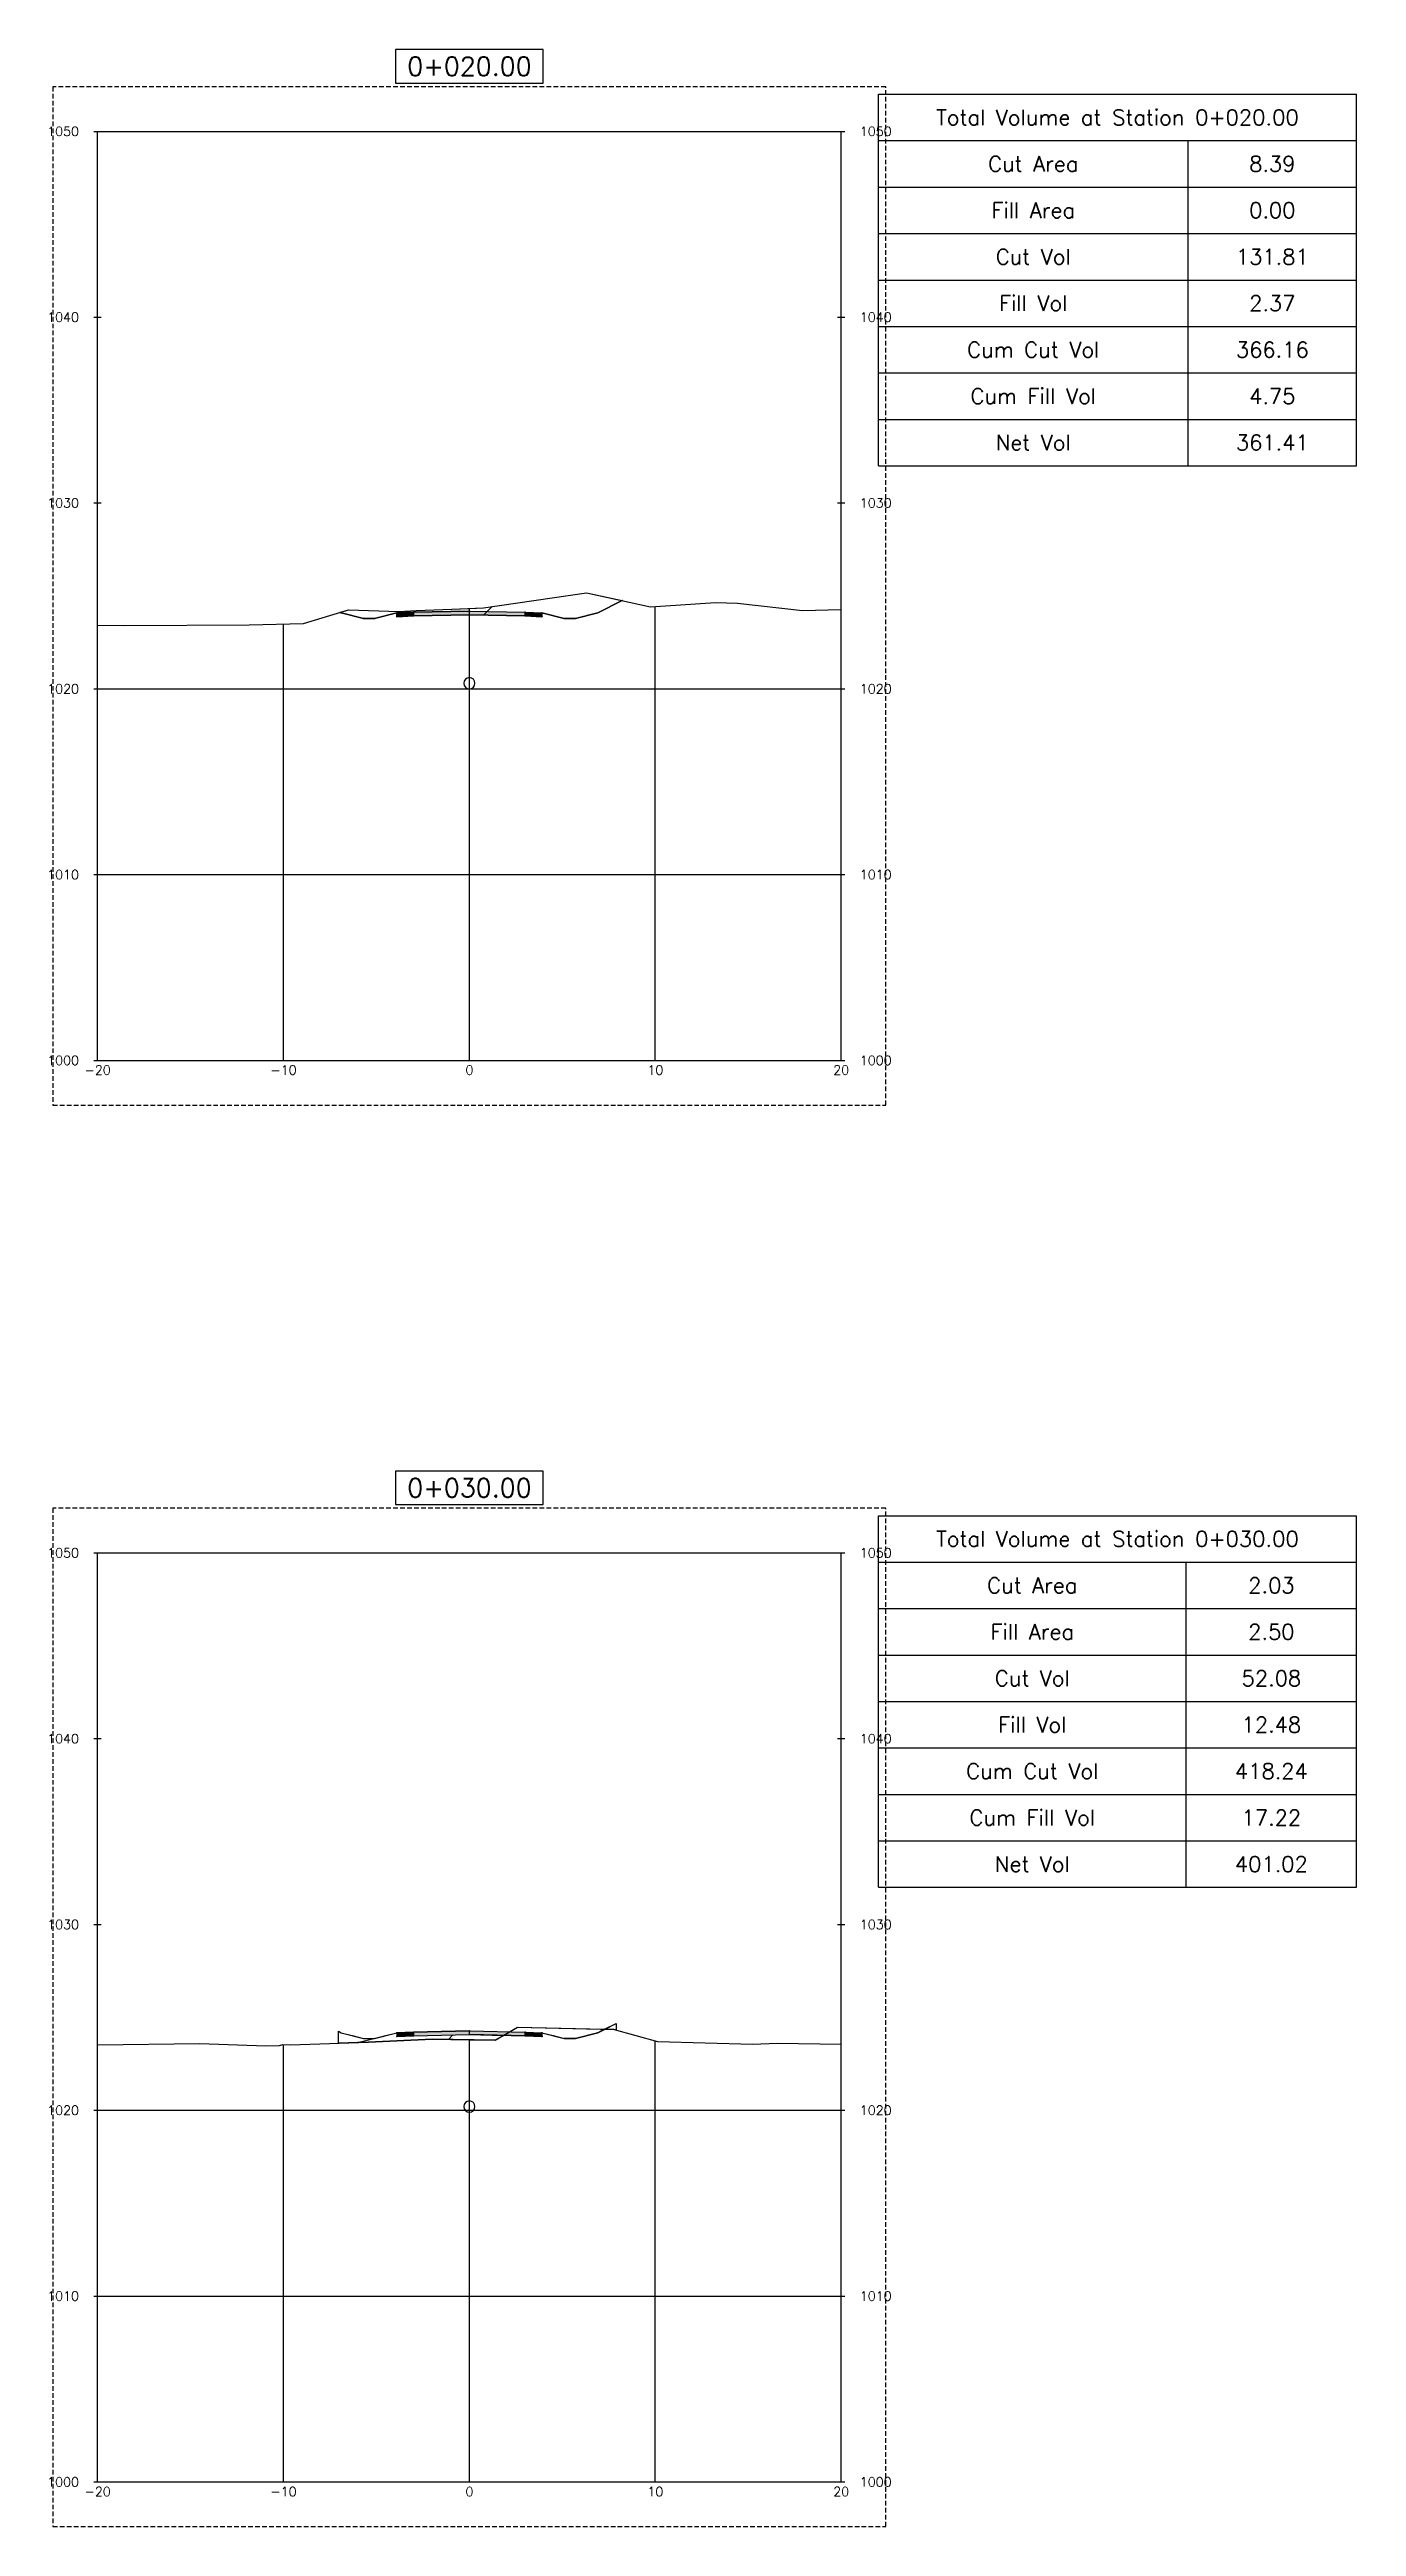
# Model space of a CAD drawing. Header units: metres. Extents: x 517023 to 519141, y 3924953 to 3927827.
# Drawn here: x 518225.4 to 518295.7, y 3925664.7 to 3925798 of the extents above; entities that cross this region are included whole.
import ezdxf

# ---------------------------------------------------------------- set-up
doc = ezdxf.new("R2010")
doc.units = ezdxf.units.M
doc.linetypes.add('DASHED2', pattern=[0.375, 0.25, -0.125])
for name, color, linetype in [('C-ANNO-TABL', 1, 'Continuous'), ('C-ANNO-TABL-TEXT', 150, 'Continuous'), ('C-ANNO-TABL-TITL', 150, 'Continuous'), ('C-ANNO-TABL-TTBL', 5, 'Continuous'), ('C-ROAD-CORR', 5, 'Continuous'), ('C-ROAD-CORR-PATT', 150, 'Continuous'), ('C-ROAD-LINK', 150, 'Continuous'), ('C-ROAD-MARK', 212, 'Continuous'), ('C-ROAD-PROF-TTLB', 5, 'Continuous'), ('C-ROAD-SECT', 7, 'Continuous'), ('C-ROAD-SECT-GRID', 7, 'Continuous'), ('C-ROAD-SECT-TEXT', 92, 'Continuous'), ('C-ROAD-SECT-TICK', 7, 'Continuous'), ('C-ROAD-SECT-TITL', 92, 'Continuous'), ('C-ROAD-SHAP', 32, 'Continuous'), ('C-ROAD-SHAP-PATT', 7, 'Continuous'), ('C-STRM-PIPE', 170, 'Continuous')]:
    doc.layers.add(name, color=color, linetype=linetype)
doc.layers.add('C-ROAD-SECT-BUFR', color=6, linetype='DASHED2', plot=False)
doc.styles.get("Standard").update_dxf_attribs({"font": 'simplex.shx'})

msp = doc.modelspace()

# ---------------------------------------------------------------- texts
at = {"layer": 'C-ANNO-TABL-TEXT', "color": 150, "linetype": 'Continuous', "lineweight": -3, "char_height": 0.833, "attachment_point": 5}
for s, insert in [('8.39', (518291.16, 3925791.89)), ('0.00', (518291.16, 3925789.39)), ('131.81', (518291.16, 3925786.89)), ('2.37', (518291.16, 3925784.39)), ('366.16', (518291.16, 3925781.89)), ('4.75', (518291.16, 3925779.39)), ('361.41', (518291.16, 3925776.89)), ('2.03', (518291.11, 3925715.39)), ('2.50', (518291.11, 3925712.89)), ('52.08', (518291.11, 3925710.39)), ('12.48', (518291.11, 3925707.89)), ('418.24', (518291.11, 3925705.39)), ('17.22', (518291.11, 3925702.89)), ('401.02', (518291.11, 3925700.39))]:
    msp.add_mtext(s, dxfattribs=dict(at, insert=insert))
at = {"layer": 'C-ANNO-TABL-TITL', "color": 150, "linetype": 'Continuous', "lineweight": -3, "attachment_point": 5}
for s, insert, char_height in [('Total Volume at Station 0+020.00', (518282.83, 3925794.39), 0.8333), ('Cut Area', (518278.3, 3925791.89), 0.833), ('Fill Area', (518278.3, 3925789.39), 0.833), ('Cut Vol', (518278.3, 3925786.89), 0.833), ('Fill Vol', (518278.3, 3925784.39), 0.833), ('Cum Cut Vol', (518278.3, 3925781.89), 0.8333), ('Cum Fill Vol', (518278.3, 3925779.39), 0.8333), ('Net Vol', (518278.3, 3925776.89), 0.833), ('Total Volume at Station 0+030.00', (518282.83, 3925717.89), 0.8333), ('Cut Area', (518278.25, 3925715.39), 0.833), ('Fill Area', (518278.25, 3925712.89), 0.833), ('Cut Vol', (518278.25, 3925710.39), 0.833), ('Fill Vol', (518278.25, 3925707.89), 0.833), ('Cum Cut Vol', (518278.25, 3925705.39), 0.8333), ('Cum Fill Vol', (518278.25, 3925702.89), 0.8333), ('Net Vol', (518278.25, 3925700.39), 0.833)]:
    msp.add_mtext(s, dxfattribs=dict(at, insert=insert, char_height=char_height))
at = {"layer": 'C-ROAD-SECT-TEXT', "color": 92, "linetype": 'Continuous', "lineweight": -3, "char_height": 0.5}
for s, insert, attachment_point in [('1050', (518226.97, 3925793.64), 6), ('1050', (518268.97, 3925793.64), 4), ('1040', (518226.97, 3925783.64), 6), ('1040', (518268.97, 3925783.64), 4), ('1030', (518226.97, 3925773.64), 6), ('1030', (518268.97, 3925773.64), 4), ('1020', (518226.97, 3925763.64), 6), ('1020', (518268.97, 3925763.64), 4), ('1010', (518226.97, 3925753.64), 6), ('1010', (518268.97, 3925753.64), 4), ('1000', (518226.97, 3925743.64), 6), ('1000', (518268.97, 3925743.64), 4), ('{\\C3;-20}', (518227.97, 3925743.37), 2), ('{\\C3;-10}', (518237.97, 3925743.37), 2), ('{\\C3;0}', (518247.97, 3925743.37), 2), ('{\\C3;10}', (518257.97, 3925743.37), 2), ('{\\C3;20}', (518267.97, 3925743.37), 2), ('1050', (518226.97, 3925717.14), 6), ('1050', (518268.97, 3925717.14), 4), ('1040', (518226.97, 3925707.14), 6), ('1040', (518268.97, 3925707.14), 4), ('1030', (518226.97, 3925697.14), 6), ('1030', (518268.97, 3925697.14), 4), ('1020', (518226.97, 3925687.14), 6), ('1020', (518268.97, 3925687.14), 4), ('1010', (518226.97, 3925677.14), 6), ('1010', (518268.97, 3925677.14), 4), ('1000', (518226.97, 3925667.14), 6), ('{\\C3;-20}', (518227.97, 3925666.87), 2), ('{\\C3;-10}', (518237.97, 3925666.87), 2), ('{\\C3;0}', (518247.97, 3925666.87), 2), ('{\\C3;10}', (518257.97, 3925666.87), 2), ('{\\C3;20}', (518267.97, 3925666.87), 2), ('1000', (518268.97, 3925667.14), 4)]:
    msp.add_mtext(s, dxfattribs=dict(at, insert=insert, attachment_point=attachment_point))
at = {"layer": 'C-ROAD-SECT-TITL', "color": 92, "linetype": 'Continuous', "lineweight": -3, "char_height": 1, "attachment_point": 8}
for s, insert in [('0+020.00', (518247.97, 3925796.64)), ('0+030.00', (518247.97, 3925720.14))]:
    msp.add_mtext(s, dxfattribs=dict(at, insert=insert))

# ---------------------------------------------------------------- hatches: boundary and pattern name
at = {"layer": 'C-ROAD-CORR-PATT', "linetype": 'Continuous', "lineweight": -3}
h = msp.add_hatch(dxfattribs=at)
h.set_pattern_fill('ANSI31', color=1, scale=1.75, style=0)
h.set_pattern_definition([(45, (518241.0185, 3925767.75), (-3.9289, 3.9289), [])])
h.paths.add_polyline_path([(518241.02, 3925767.75), (518241.47, 3925767.89), (518244.17, 3925767.8), (518245.1, 3925767.86), (518247.03, 3925767.92), (518248.72, 3925768), (518254.26, 3925768.8), (518256.19, 3925768.39), (518254.87, 3925767.72), (518253.67, 3925767.42), (518253.07, 3925767.42), (518251.87, 3925767.72), (518251.87, 3925767.52), (518250.97, 3925767.56), (518247.97, 3925767.62), (518244.97, 3925767.56), (518244.07, 3925767.52), (518244.07, 3925767.72), (518242.87, 3925767.42), (518242.27, 3925767.42), (518241.07, 3925767.72)])
h = msp.add_hatch(dxfattribs=at)
h.set_pattern_fill('ANSI31', color=3, scale=1.75, style=0)
h.set_pattern_definition([(45, (518255.2437, 3925691.4985), (-3.9289, 3.9289), [])])
h.paths.add_polyline_path([(518255.24, 3925691.5), (518255.86, 3925691.81), (518255.86, 3925691.46), (518255.75, 3925691.49)])
h.paths.add_polyline_path([(518240.92, 3925690.75), (518240.92, 3925691.39), (518241.07, 3925691.31), (518242.27, 3925691.01), (518242.87, 3925691.01), (518244.07, 3925691.31), (518244.07, 3925691.21), (518244.07, 3925691.11), (518244.52, 3925691.13), (518244.97, 3925691.15), (518247.97, 3925691.21), (518249.8, 3925691.17), (518249.36, 3925690.92), (518245.97, 3925690.96), (518242.55, 3925690.81)])
h = msp.add_hatch(dxfattribs=at)
h.set_pattern_fill('ANSI31', color=1, scale=1.75, style=0)
h.set_pattern_definition([(45, (518249.801, 3925691.1716), (-3.929, 3.929), [])])
h.paths.add_polyline_path([(518249.8, 3925691.17), (518250.55, 3925691.61), (518255.24, 3925691.5), (518254.87, 3925691.31), (518253.67, 3925691.01), (518253.07, 3925691.01), (518252.47, 3925691.16), (518251.87, 3925691.31), (518251.87, 3925691.21), (518251.87, 3925691.11), (518250.97, 3925691.15)])
at = {"layer": 'C-ROAD-SHAP-PATT', "linetype": 'Continuous', "lineweight": -3}
for points in [[(518244.97, 3925767.76), (518244.07, 3925767.72), (518244.07, 3925767.52), (518244.97, 3925767.56)], [(518247.97, 3925767.82), (518244.97, 3925767.76), (518244.97, 3925767.56), (518247.97, 3925767.62)], [(518247.97, 3925767.82), (518250.97, 3925767.76), (518250.97, 3925767.56), (518247.97, 3925767.62)], [(518250.97, 3925767.76), (518251.87, 3925767.72), (518251.87, 3925767.52), (518250.97, 3925767.56)], [(518244.97, 3925691.35), (518244.07, 3925691.31), (518244.07, 3925691.11), (518244.97, 3925691.15)], [(518247.97, 3925691.41), (518244.97, 3925691.35), (518244.97, 3925691.15), (518247.97, 3925691.21)], [(518247.97, 3925691.41), (518250.97, 3925691.35), (518250.97, 3925691.15), (518247.97, 3925691.21)], [(518250.97, 3925691.35), (518251.87, 3925691.31), (518251.87, 3925691.11), (518250.97, 3925691.15)]]:
    msp.add_hatch(color=7, dxfattribs=at).paths.add_polyline_path(points)

# ---------------------------------------------------------------- linework, layer by layer
at = {"layer": 'C-ANNO-TABL', "color": 1, "linetype": 'Continuous', "lineweight": -3}
for p, q in [((518269.97, 3925793.14), (518295.69, 3925793.14)), ((518286.63, 3925775.64), (518286.63, 3925793.14)), ((518269.97, 3925790.64), (518295.69, 3925790.64)), ((518269.97, 3925788.14), (518295.69, 3925788.14)), ((518269.97, 3925785.64), (518295.69, 3925785.64)), ((518269.97, 3925783.14), (518295.69, 3925783.14)), ((518269.97, 3925780.64), (518295.69, 3925780.64)), ((518269.97, 3925778.14), (518295.69, 3925778.14)), ((518269.97, 3925716.64), (518295.69, 3925716.64)), ((518286.53, 3925699.14), (518286.53, 3925716.64)), ((518269.97, 3925714.14), (518295.69, 3925714.14)), ((518269.97, 3925711.64), (518295.69, 3925711.64)), ((518269.97, 3925709.14), (518295.69, 3925709.14)), ((518269.97, 3925706.64), (518295.69, 3925706.64)), ((518269.97, 3925704.14), (518295.69, 3925704.14)), ((518269.97, 3925701.64), (518295.69, 3925701.64))]:
    msp.add_line(p, q, dxfattribs=at)
at = {"layer": 'C-ANNO-TABL-TTBL', "color": 5, "linetype": 'Continuous', "lineweight": -3}
for p, q in [((518269.97, 3925795.64), (518295.69, 3925795.64)), ((518269.97, 3925775.64), (518269.97, 3925795.64)), ((518295.69, 3925775.64), (518295.69, 3925795.64)), ((518269.97, 3925775.64), (518295.69, 3925775.64)), ((518269.97, 3925719.14), (518295.69, 3925719.14)), ((518269.97, 3925699.14), (518269.97, 3925719.14)), ((518295.69, 3925699.14), (518295.69, 3925719.14)), ((518269.97, 3925699.14), (518295.69, 3925699.14))]:
    msp.add_line(p, q, dxfattribs=at)
at = {"layer": 'C-ROAD-CORR', "color": 1, "linetype": 'Continuous', "lineweight": -3}
for p, q in [((518241.02, 3925767.75), (518241.47, 3925767.89)), ((518241.07, 3925767.72), (518241.02, 3925767.75)), ((518242.27, 3925767.42), (518241.07, 3925767.72)), ((518241.47, 3925767.89), (518244.17, 3925767.8)), ((518244.07, 3925767.72), (518242.87, 3925767.42)), ((518244.07, 3925767.52), (518244.07, 3925767.72)), ((518244.17, 3925767.8), (518245.1, 3925767.86)), ((518245.1, 3925767.86), (518247.03, 3925767.92)), ((518247.03, 3925767.92), (518248.72, 3925768)), ((518248.72, 3925768), (518254.26, 3925768.8)), ((518253.07, 3925767.42), (518251.87, 3925767.72)), ((518251.87, 3925767.72), (518251.87, 3925767.52)), ((518254.87, 3925767.72), (518253.67, 3925767.42)), ((518254.26, 3925768.8), (518256.19, 3925768.39)), ((518256.19, 3925768.39), (518254.87, 3925767.72)), ((518242.87, 3925767.42), (518242.27, 3925767.42)), ((518244.97, 3925767.56), (518244.07, 3925767.52)), ((518247.97, 3925767.62), (518244.97, 3925767.56)), ((518250.97, 3925767.56), (518247.97, 3925767.62)), ((518251.87, 3925767.52), (518250.97, 3925767.56)), ((518253.67, 3925767.42), (518253.07, 3925767.42)), ((518249.8, 3925691.17), (518250.55, 3925691.61)), ((518250.97, 3925691.15), (518249.8, 3925691.17)), ((518250.55, 3925691.61), (518255.24, 3925691.5)), ((518251.87, 3925691.11), (518250.97, 3925691.15)), ((518251.87, 3925691.31), (518253.07, 3925691.01)), ((518251.87, 3925691.11), (518251.87, 3925691.31)), ((518253.67, 3925691.01), (518253.07, 3925691.01)), ((518254.87, 3925691.31), (518253.67, 3925691.01)), ((518255.24, 3925691.5), (518254.87, 3925691.31))]:
    msp.add_line(p, q, dxfattribs=at)
at = {"layer": 'C-ROAD-CORR', "color": 3, "linetype": 'Continuous', "lineweight": -3}
for p, q in [((518255.24, 3925691.5), (518255.86, 3925691.81)), ((518255.86, 3925691.81), (518255.86, 3925691.46)), ((518240.92, 3925690.75), (518240.92, 3925691.39)), ((518240.92, 3925691.39), (518241.07, 3925691.31)), ((518242.55, 3925690.81), (518240.92, 3925690.75)), ((518241.07, 3925691.31), (518242.27, 3925691.01)), ((518242.27, 3925691.01), (518242.87, 3925691.01)), ((518245.97, 3925690.96), (518242.55, 3925690.81)), ((518242.87, 3925691.01), (518244.07, 3925691.31)), ((518244.07, 3925691.31), (518244.07, 3925691.21)), ((518244.07, 3925691.21), (518244.07, 3925691.11)), ((518244.07, 3925691.11), (518244.97, 3925691.15)), ((518244.97, 3925691.15), (518247.97, 3925691.21)), ((518249.36, 3925690.92), (518245.97, 3925690.96)), ((518247.97, 3925691.21), (518249.8, 3925691.17)), ((518249.8, 3925691.17), (518249.36, 3925690.92)), ((518255.75, 3925691.49), (518255.24, 3925691.5)), ((518255.86, 3925691.46), (518255.75, 3925691.49))]:
    msp.add_line(p, q, dxfattribs=at)
at = {"layer": 'C-ROAD-LINK', "color": 150, "linetype": 'Continuous', "lineweight": -3}
for p, q in [((518241.02, 3925767.75), (518241.07, 3925767.72)), ((518241.07, 3925767.72), (518242.27, 3925767.42)), ((518242.87, 3925767.42), (518244.07, 3925767.72)), ((518244.07, 3925767.72), (518244.97, 3925767.76)), ((518244.07, 3925767.72), (518244.07, 3925767.52)), ((518244.97, 3925767.76), (518247.97, 3925767.82)), ((518244.97, 3925767.76), (518244.97, 3925767.56)), ((518244.97, 3925767.56), (518244.97, 3925767.76)), ((518247.97, 3925767.82), (518250.97, 3925767.76)), ((518247.97, 3925767.62), (518247.97, 3925767.82)), ((518250.97, 3925767.76), (518250.97, 3925767.56)), ((518250.97, 3925767.76), (518251.87, 3925767.72)), ((518250.97, 3925767.56), (518250.97, 3925767.76)), ((518251.87, 3925767.72), (518251.87, 3925767.52)), ((518251.87, 3925767.72), (518253.07, 3925767.42)), ((518253.67, 3925767.42), (518254.87, 3925767.72)), ((518254.87, 3925767.72), (518256.19, 3925768.39)), ((518242.27, 3925767.42), (518242.87, 3925767.42)), ((518244.07, 3925767.52), (518244.97, 3925767.56)), ((518244.97, 3925767.56), (518247.97, 3925767.62)), ((518247.97, 3925767.62), (518250.97, 3925767.56)), ((518250.97, 3925767.56), (518251.87, 3925767.52)), ((518253.07, 3925767.42), (518253.67, 3925767.42)), ((518241.97, 3925690.79), (518244.07, 3925691.31)), ((518244.07, 3925691.31), (518244.97, 3925691.35)), ((518244.07, 3925691.31), (518244.07, 3925691.11)), ((518244.07, 3925691.11), (518244.97, 3925691.15)), ((518244.97, 3925691.35), (518247.97, 3925691.41)), ((518244.97, 3925691.35), (518244.97, 3925691.15)), ((518244.97, 3925691.15), (518244.97, 3925691.35)), ((518244.97, 3925691.15), (518247.97, 3925691.21)), ((518247.97, 3925691.41), (518250.97, 3925691.35)), ((518247.97, 3925691.21), (518247.97, 3925691.41)), ((518247.97, 3925691.21), (518250.97, 3925691.15)), ((518250.97, 3925691.35), (518250.97, 3925691.15)), ((518250.97, 3925691.35), (518251.87, 3925691.31)), ((518250.97, 3925691.15), (518250.97, 3925691.35)), ((518250.97, 3925691.15), (518251.87, 3925691.11)), ((518251.87, 3925691.31), (518251.87, 3925691.11)), ((518251.87, 3925691.31), (518253.07, 3925691.01)), ((518253.07, 3925691.01), (518253.67, 3925691.01)), ((518253.67, 3925691.01), (518254.87, 3925691.31)), ((518254.87, 3925691.31), (518255.24, 3925691.5))]:
    msp.add_line(p, q, dxfattribs=at)
at = {"layer": 'C-ROAD-MARK', "color": 212, "linetype": 'Continuous', "lineweight": -3}
for centre in [(518241.02, 3925767.75), (518241.07, 3925767.72), (518244.07, 3925767.72), (518244.97, 3925767.76), (518247.97, 3925767.82), (518250.97, 3925767.76), (518251.87, 3925767.72), (518254.87, 3925767.72), (518256.19, 3925768.39), (518242.27, 3925767.42), (518242.87, 3925767.42), (518244.07, 3925767.52), (518244.97, 3925767.56), (518247.97, 3925767.62), (518250.97, 3925767.56), (518251.87, 3925767.52), (518253.07, 3925767.42), (518253.67, 3925767.42), (518241.97, 3925690.79), (518244.07, 3925691.31), (518244.07, 3925691.11), (518244.97, 3925691.35), (518244.97, 3925691.15), (518247.97, 3925691.41), (518247.97, 3925691.21), (518250.97, 3925691.35), (518250.97, 3925691.15), (518251.87, 3925691.31), (518251.87, 3925691.11), (518253.07, 3925691.01), (518253.67, 3925691.01), (518254.87, 3925691.31), (518255.24, 3925691.5)]:
    msp.add_circle(centre, 0.015, dxfattribs=at)
at = {"layer": 'C-ROAD-PROF-TTLB', "color": 5, "linetype": 'Continuous', "lineweight": -3}
for p, q in [((518227.97, 3925743.64), (518227.97, 3925793.64)), ((518227.97, 3925793.64), (518267.97, 3925793.64)), ((518267.97, 3925743.64), (518267.97, 3925793.64)), ((518227.97, 3925743.64), (518267.97, 3925743.64)), ((518227.97, 3925667.14), (518227.97, 3925717.14)), ((518227.97, 3925717.14), (518267.97, 3925717.14)), ((518267.97, 3925667.14), (518267.97, 3925717.14)), ((518227.97, 3925667.14), (518267.97, 3925667.14))]:
    msp.add_line(p, q, dxfattribs=at)
at = {"layer": 'C-ROAD-SECT', "color": 7, "linetype": 'Continuous', "lineweight": -3}
for points in [[(518227.97, 3925767.06), (518229.44, 3925767.04), (518236.13, 3925767.09), (518239.04, 3925767.15), (518241.47, 3925767.89), (518244.17, 3925767.8), (518245.1, 3925767.86), (518247.03, 3925767.92), (518247.97, 3925767.97), (518248.72, 3925768), (518254.26, 3925768.8), (518257.72, 3925768.06), (518261.21, 3925768.28), (518262.39, 3925768.25), (518265.88, 3925767.86), (518267.97, 3925767.9)], [(518241.02, 3925767.75), (518241.07, 3925767.72), (518242.27, 3925767.42), (518242.87, 3925767.42), (518244.07, 3925767.72), (518244.07, 3925767.52), (518244.97, 3925767.56), (518247.97, 3925767.62), (518250.97, 3925767.56), (518251.87, 3925767.52), (518251.87, 3925767.72), (518253.07, 3925767.42), (518253.67, 3925767.42), (518254.87, 3925767.72), (518256.19, 3925768.39)], [(518240.92, 3925691.39), (518241.04, 3925691.33), (518241.07, 3925691.31), (518241.67, 3925691.16), (518242.27, 3925691.01), (518242.57, 3925691.01), (518242.87, 3925691.01), (518243.47, 3925691.16), (518244.07, 3925691.31), (518244.07, 3925691.21), (518244.07, 3925691.11), (518244.52, 3925691.13), (518244.97, 3925691.15), (518246.47, 3925691.18), (518247.97, 3925691.21), (518249.47, 3925691.18), (518250.97, 3925691.15), (518251.42, 3925691.13), (518251.87, 3925691.11), (518251.87, 3925691.21), (518251.87, 3925691.31), (518252.47, 3925691.16), (518253.07, 3925691.01), (518253.37, 3925691.01), (518253.67, 3925691.01), (518254.27, 3925691.16), (518254.87, 3925691.31), (518255.2, 3925691.47), (518255.86, 3925691.81)], [(518227.97, 3925690.67), (518233.46, 3925690.73), (518237.02, 3925690.61), (518237.76, 3925690.63), (518237.94, 3925690.68), (518238.34, 3925690.67), (518242.55, 3925690.81), (518245.97, 3925690.96), (518247.97, 3925690.93), (518249.36, 3925690.92), (518250.55, 3925691.61), (518255.75, 3925691.49), (518258.09, 3925690.85), (518263.22, 3925690.7), (518264.53, 3925690.75), (518267.97, 3925690.7)]]:
    msp.add_lwpolyline(points, dxfattribs=at)
at = {"layer": 'C-ROAD-SECT-BUFR', "color": 6, "linetype": 'DASHED2', "lineweight": -3}
for p, q in [((518270.37, 3925796.04), (518225.57, 3925796.04)), ((518225.57, 3925796.04), (518225.57, 3925741.24)), ((518270.37, 3925741.24), (518270.37, 3925796.04)), ((518225.57, 3925741.24), (518270.37, 3925741.24)), ((518270.37, 3925719.54), (518225.57, 3925719.54)), ((518225.57, 3925719.54), (518225.57, 3925664.74)), ((518270.37, 3925664.74), (518270.37, 3925719.54)), ((518225.57, 3925664.74), (518270.37, 3925664.74))]:
    msp.add_line(p, q, dxfattribs=at)
at = {"layer": 'C-ROAD-SECT-GRID', "color": 7, "linetype": 'Continuous', "lineweight": -3}
for p, q in [((518247.97, 3925743.64), (518247.97, 3925767.97)), ((518257.97, 3925743.64), (518257.97, 3925768.07)), ((518267.97, 3925743.64), (518267.97, 3925767.9)), ((518227.97, 3925743.64), (518227.97, 3925767.06)), ((518237.97, 3925743.64), (518237.97, 3925767.13)), ((518227.97, 3925763.64), (518267.97, 3925763.64)), ((518227.97, 3925753.64), (518267.97, 3925753.64)), ((518227.97, 3925743.64), (518267.97, 3925743.64)), ((518227.97, 3925667.14), (518227.97, 3925690.67)), ((518237.97, 3925667.14), (518237.97, 3925690.68)), ((518247.97, 3925667.14), (518247.97, 3925690.93)), ((518257.97, 3925667.14), (518257.97, 3925690.89)), ((518267.97, 3925667.14), (518267.97, 3925690.7)), ((518227.97, 3925687.14), (518267.97, 3925687.14)), ((518227.97, 3925677.14), (518267.97, 3925677.14)), ((518227.97, 3925667.14), (518267.97, 3925667.14))]:
    msp.add_line(p, q, dxfattribs=at)
at = {"layer": 'C-ROAD-SECT-TICK', "color": 7, "linetype": 'Continuous', "lineweight": -3}
for p, q in [((518227.77, 3925793.64), (518228.17, 3925793.64)), ((518267.77, 3925793.64), (518268.17, 3925793.64)), ((518227.77, 3925783.64), (518228.17, 3925783.64)), ((518267.77, 3925783.64), (518268.17, 3925783.64)), ((518227.77, 3925773.64), (518228.17, 3925773.64)), ((518267.77, 3925773.64), (518268.17, 3925773.64)), ((518227.77, 3925763.64), (518228.17, 3925763.64)), ((518267.77, 3925763.64), (518268.17, 3925763.64)), ((518227.77, 3925753.64), (518228.17, 3925753.64)), ((518267.77, 3925753.64), (518268.17, 3925753.64)), ((518227.77, 3925743.64), (518228.17, 3925743.64)), ((518267.77, 3925743.64), (518268.17, 3925743.64)), ((518227.77, 3925717.14), (518228.17, 3925717.14)), ((518267.77, 3925717.14), (518268.17, 3925717.14)), ((518227.77, 3925707.14), (518228.17, 3925707.14)), ((518267.77, 3925707.14), (518268.17, 3925707.14)), ((518227.77, 3925697.14), (518228.17, 3925697.14)), ((518267.77, 3925697.14), (518268.17, 3925697.14)), ((518227.77, 3925687.14), (518228.17, 3925687.14)), ((518267.77, 3925687.14), (518268.17, 3925687.14)), ((518227.77, 3925677.14), (518228.17, 3925677.14)), ((518267.77, 3925677.14), (518268.17, 3925677.14)), ((518227.77, 3925667.14), (518228.17, 3925667.14)), ((518267.77, 3925667.14), (518268.17, 3925667.14))]:
    msp.add_line(p, q, dxfattribs=at)
at = {"layer": 'C-ROAD-SECT-TITL', "color": 92, "linetype": 'Continuous', "lineweight": -3}
for points in [[(518244, 3925796.24), (518251.94, 3925796.24), (518251.94, 3925798.04), (518244, 3925798.04)], [(518244, 3925719.74), (518251.94, 3925719.74), (518251.94, 3925721.54), (518244, 3925721.54)]]:
    msp.add_3dface(points, dxfattribs=at)
at = {"layer": 'C-ROAD-SHAP', "color": 32, "linetype": 'Continuous', "lineweight": -3}
for p, q in [((518244.97, 3925767.76), (518244.07, 3925767.72)), ((518244.07, 3925767.72), (518244.07, 3925767.52)), ((518247.97, 3925767.82), (518244.97, 3925767.76)), ((518244.97, 3925767.76), (518244.97, 3925767.56)), ((518244.97, 3925767.56), (518244.97, 3925767.76)), ((518247.97, 3925767.82), (518250.97, 3925767.76)), ((518247.97, 3925767.62), (518247.97, 3925767.82)), ((518250.97, 3925767.76), (518250.97, 3925767.56)), ((518250.97, 3925767.76), (518251.87, 3925767.72)), ((518250.97, 3925767.56), (518250.97, 3925767.76)), ((518251.87, 3925767.72), (518251.87, 3925767.52)), ((518244.07, 3925767.52), (518244.97, 3925767.56)), ((518244.97, 3925767.56), (518247.97, 3925767.62)), ((518250.97, 3925767.56), (518247.97, 3925767.62)), ((518251.87, 3925767.52), (518250.97, 3925767.56)), ((518244.97, 3925691.35), (518244.07, 3925691.31)), ((518244.07, 3925691.31), (518244.07, 3925691.11)), ((518244.07, 3925691.11), (518244.97, 3925691.15)), ((518247.97, 3925691.41), (518244.97, 3925691.35)), ((518244.97, 3925691.35), (518244.97, 3925691.15)), ((518244.97, 3925691.15), (518244.97, 3925691.35)), ((518244.97, 3925691.15), (518247.97, 3925691.21)), ((518247.97, 3925691.41), (518250.97, 3925691.35)), ((518247.97, 3925691.21), (518247.97, 3925691.41)), ((518250.97, 3925691.15), (518247.97, 3925691.21)), ((518250.97, 3925691.35), (518250.97, 3925691.15)), ((518250.97, 3925691.35), (518251.87, 3925691.31)), ((518250.97, 3925691.15), (518250.97, 3925691.35)), ((518251.87, 3925691.11), (518250.97, 3925691.15)), ((518251.87, 3925691.31), (518251.87, 3925691.11))]:
    msp.add_line(p, q, dxfattribs=at)
at = {"layer": 'C-STRM-PIPE', "color": 170, "linetype": 'Continuous', "lineweight": -3}
for centre, start, end in [((518247.97, 3925763.94), 0, 180), ((518247.97, 3925763.94), 180, 0), ((518247.97, 3925687.34), 0, 180), ((518247.97, 3925687.34), 180, 0)]:
    msp.add_arc(centre, 0.3, start, end, dxfattribs=at)

msp.set_redraw_order([(e.dxf.handle, doc.entitydb.next_handle()) for e in msp.query("TEXT MTEXT ATTDEF DIMENSION ARC_DIMENSION")])  # texts and dimensions are drawn at this point

doc.saveas('drawing.dxf')
